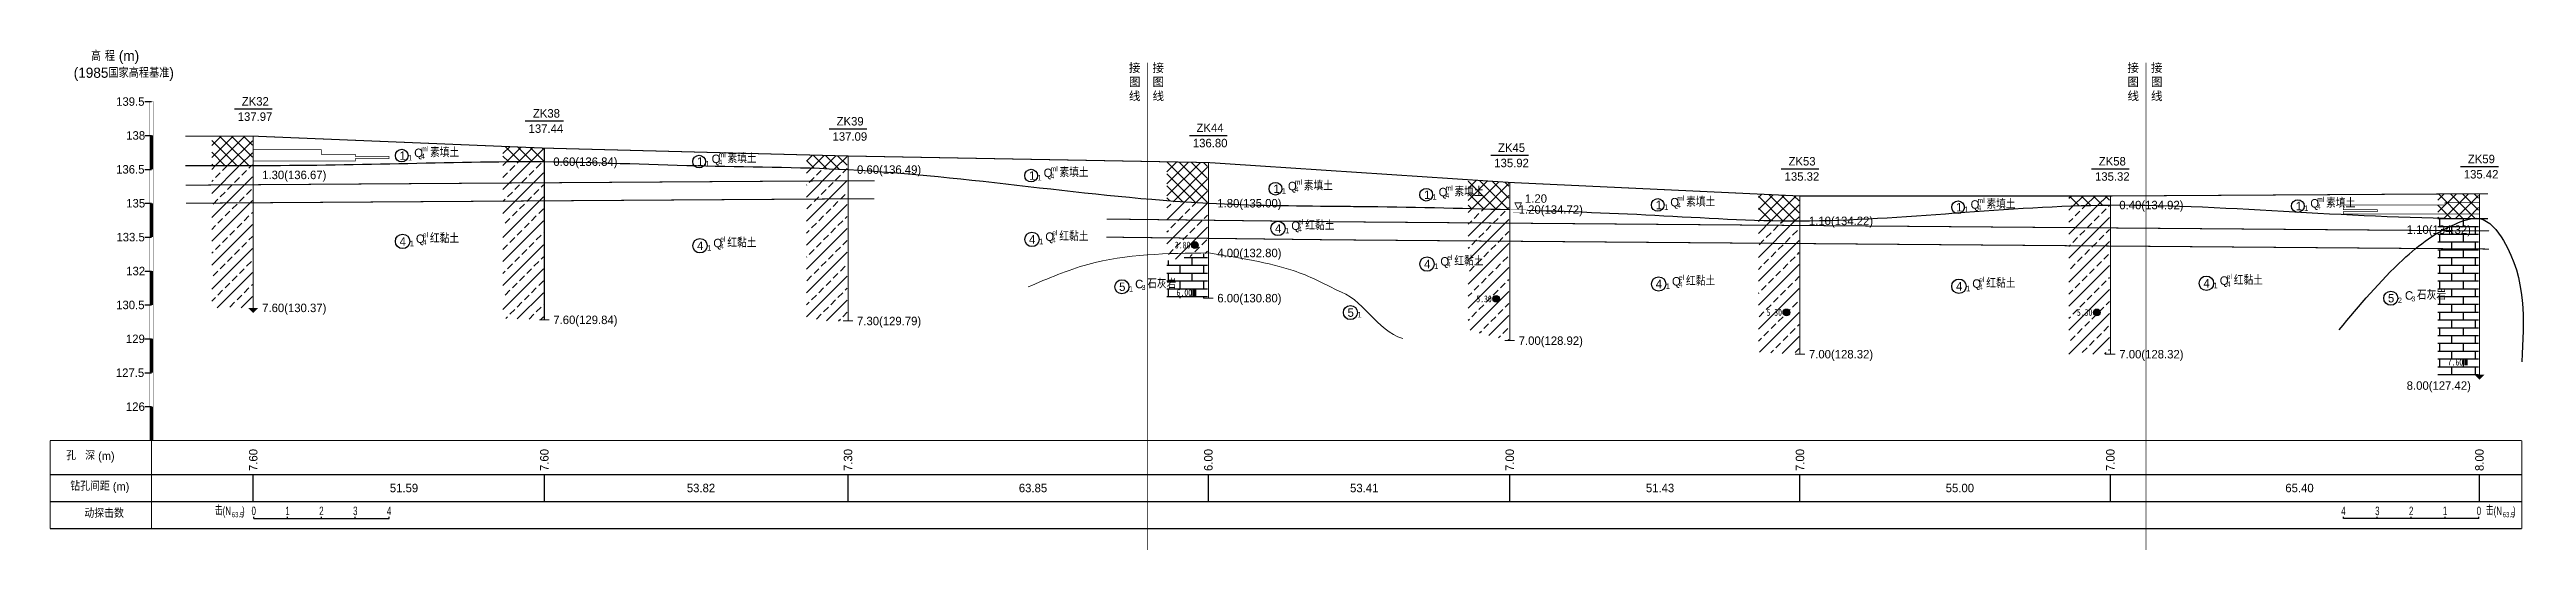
# Model space of a CAD drawing. Header units: inches. Extents: x -205 to 12199, y -11610 to -150.
# Drawn here: x 52 to 784, y -1639 to -1492 of the extents above; entities that cross this region are included whole.
import ezdxf
from ezdxf.enums import TextEntityAlignment as Align

# ---------------------------------------------------------------- set-up
doc = ezdxf.new("R2010")
doc.units = ezdxf.units.IN
doc.header["$MEASUREMENT"] = 0
doc.linetypes.add('ACAD_ISO03W100', pattern=[30, 12, -18])
doc.linetypes.add('ACAD_ISO05W100', pattern=[34, 24, -3, 0.5, -3, 0.5, -3])
for name, color, linetype in [('GiCAD_PouMian', 7, 'Continuous'), ('GICAD_QUYANG', 7, 'Continuous'), ('地质-原位曲线', 7, 'Continuous'), ('地质-图框', 7, 'Continuous'), ('地质-地层符号', 3, 'Continuous'), ('地质-地层线', 7, 'Continuous'), ('地质-地面线', 7, 'Continuous'), ('地质-填充花纹', 4, 'Continuous'), ('地质-文字', 7, 'Continuous'), ('地质-标注栏', 7, 'Continuous'), ('地质-水位线', 5, 'Continuous'), ('地质-钻孔', 7, 'Continuous'), ('管底', 7, 'Continuous'), ('红线', 1, 'ACAD_ISO05W100')]:
    doc.layers.add(name, color=color, linetype=linetype)
doc.styles.add('LZ_PMT_LINE', font='', dxfattribs={"height": 2})
doc.styles.get("Standard").update_dxf_attribs({"font": ''})
doc.styles.add('地层编号', font='Comfont.shx', dxfattribs={"width": 0.7, "height": 2.5, "bigfont": 'Hztxt12a.shx'})
doc.styles.add('层底标注', font='Comfont.shx', dxfattribs={"width": 0.7, "height": 2.5, "bigfont": 'Hztxt12a.shx'})
doc.styles.add('岩土名称', font='Comfont.shx', dxfattribs={"width": 0.7, "height": 2.5, "bigfont": 'Hztxt12a.shx'})
doc.styles.add('时代', font='Comfont.shx', dxfattribs={"width": 0.7, "height": 2.5, "bigfont": 'Hztxt12a.shx'})
doc.styles.add('标注栏数据', font='Comfont.shx', dxfattribs={"width": 0.7, "height": 2.5, "bigfont": 'Hztxt12a.shx'})
doc.styles.add('标贯动探', font='Comfont.shx', dxfattribs={"width": 0.7, "height": 2.5, "bigfont": 'Hztxt12a.shx'})
doc.styles.add('钻孔标注', font='Comfont.shx', dxfattribs={"width": 0.7, "height": 2.5, "bigfont": 'Hztxt12a.shx'})
doc.styles.add('高程系统', font='Comfont.shx', dxfattribs={"width": 0.7, "height": 3, "bigfont": 'Hztxt12a.shx'})
doc.styles.get('LZ_PMT_LINE').set_extended_font_data('SimSun')
doc.styles.get('Standard').set_extended_font_data('SimSun')
doc.linetypes.add('bzhjcx', pattern='A,0.001,[2,XX1.shx,S=1,R=0,X=1,Y=0],-2', length=2.001)
doc.linetypes.add('swx', pattern='A,7,-1.5,["●",LZ_PMT_LINE,S=0.05,R=0,X=0,Y=0],-1.5', length=10)
pattern_1 = [(45, (-6858.877, -1704.864), (-3.535534, 3.535534), []), (45, (-6855.3413, -1704.864), (-3.535534, 3.535534), [2, -1])]
pattern_2 = [(45, (-6858.8768, -1704.864), (-1.76776695, 1.76776695), []), (135, (-6858.8768, -1704.864), (-1.76776695, -1.76776695), [])]
pattern_3 = [(45, (-6948.877, -1704.864), (-3.535534, 3.535534), []), (45, (-6945.3413, -1704.864), (-3.535534, 3.535534), [2, -1])]
pattern_4 = [(45, (-6948.8768, -1704.864), (-1.76776695, 1.76776695), []), (135, (-6948.8768, -1704.864), (-1.76776695, -1.76776695), [])]

msp = doc.modelspace()

# ---------------------------------------------------------------- texts
at = {"layer": '地质-原位曲线', "color": 7, "linetype": 'Continuous', "style": '标注栏数据', "width": 0.7}
for s, height, p in [('击', 2.5, (100.94856, -1629.04797)), ('(N', 2.5, (103.29856, -1629.04797)), ('63.5', 1.5, (106.00689, -1629.67297)), (')', 2.5, (109.02189, -1629.04797)), ('击', 2.5, (771.65494, -1629.04797)), ('(N', 2.5, (774.00494, -1629.04797)), ('63.5', 1.5, (776.71327, -1629.67297)), (')', 2.5, (779.72827, -1629.04797))]:
    msp.add_text(s, height=height, dxfattribs=at).set_placement(p)
for s, p in [('0', (112.46939, -1629.04797)), ('1', (122.46939, -1629.04797)), ('2', (132.46939, -1629.04797)), ('3', (142.46939, -1629.04797)), ('4', (152.46939, -1629.04797)), ('4', (729.65494, -1629.04797)), ('3', (739.65494, -1629.04797)), ('2', (749.65494, -1629.04797)), ('1', (759.65494, -1629.04797)), ('0', (769.65494, -1629.04797))]:
    msp.add_text(s, height=2.5, dxfattribs=at).set_placement(p, align=Align.CENTER)
at = {"layer": '地质-图框', "color": 7, "linetype": 'Continuous', "width": 0.7}
for s, p in [('3.80', (384.53355, -1550.38128)), ('6.00', (385.03355, -1564.38128)), ('5.30', (473.54464, -1566.24798)), ('5.30', (559.26189, -1570.24792)), ('5.30', (650.92853, -1570.24792)), ('7.60', (760.43057, -1584.91465))]:
    msp.add_text(s, height=2, dxfattribs=at).set_placement(p)
at = {"layer": '地质-地层符号', "color": 7, "linetype": 'Continuous'}
for s, height, style, p in [('Q', 2.5, '时代', (159.87368, -1523.43129)), ('素填土', 2.5, '岩土名称', (164.54035, -1523.43129)), ('1', 2.5, '地层编号', (155.56118, -1524.23129)), ('1', 1.625, '地层编号', (158.06118, -1524.43129)), ('1', 2.5, '地层编号', (243.39968, -1525.99798)), ('1', 1.625, '地层编号', (245.89968, -1526.19798)), ('Q', 2.5, '时代', (247.71218, -1525.19798)), ('素填土', 2.5, '岩土名称', (252.37885, -1525.19798)), ('1', 2.5, '地层编号', (341.45221, -1530.13131)), ('1', 1.625, '地层编号', (343.95221, -1530.33131)), ('Q', 2.5, '时代', (345.76471, -1529.33131)), ('素填土', 2.5, '岩土名称', (350.43138, -1529.33131)), ('1', 2.5, '地层编号', (413.61371, -1534.03892)), ('1', 1.625, '地层编号', (416.11371, -1534.23892)), ('Q', 2.5, '时代', (417.92621, -1533.23892)), ('素填土', 2.5, '岩土名称', (422.59288, -1533.23892)), ('1', 2.5, '地层编号', (458.11926, -1535.80549)), ('1', 1.625, '地层编号', (460.61926, -1536.00549)), ('Q', 2.5, '时代', (462.43176, -1535.00549)), ('素填土', 2.5, '岩土名称', (467.09842, -1535.00549)), ('Q', 2.5, '时代', (530.84036, -1537.99795)), ('素填土', 2.5, '岩土名称', (535.50702, -1537.99795)), ('Q', 2.5, '时代', (619.5323, -1538.66459)), ('素填土', 2.5, '岩土名称', (624.19897, -1538.66459)), ('Q', 2.5, '时代', (719.86664, -1538.33129)), ('素填土', 2.5, '岩土名称', (724.53331, -1538.33129)), ('4', 2.5, '地层编号', (414.10201, -1545.73054)), ('Q', 2.5, '时代', (418.91451, -1544.93054)), ('红黏土', 2.5, '岩土名称', (423.03951, -1544.93054)), ('1', 2.5, '地层编号', (526.52786, -1538.79795)), ('1', 1.625, '地层编号', (529.02786, -1538.99795)), ('1', 2.5, '地层编号', (615.2198, -1539.46459)), ('1', 1.625, '地层编号', (617.7198, -1539.66459)), ('1', 2.5, '地层编号', (715.55414, -1539.13129)), ('1', 1.625, '地层编号', (718.05414, -1539.33129)), ('4', 2.5, '地层编号', (155.56118, -1549.56395)), ('1', 1.625, '地层编号', (158.56118, -1549.76395)), ('Q', 2.5, '时代', (160.37368, -1548.76395)), ('红黏土', 2.5, '岩土名称', (164.49868, -1548.76395)), ('4', 2.5, '地层编号', (243.39968, -1550.84158)), ('1', 1.625, '地层编号', (246.39968, -1551.04158)), ('Q', 2.5, '时代', (248.21218, -1550.04158)), ('红黏土', 2.5, '岩土名称', (252.33718, -1550.04158)), ('4', 2.5, '地层编号', (341.45221, -1548.96464)), ('1', 1.625, '地层编号', (344.45221, -1549.16464)), ('Q', 2.5, '时代', (346.26471, -1548.16464)), ('红黏土', 2.5, '岩土名称', (350.38971, -1548.16464)), ('1', 1.625, '地层编号', (417.10201, -1545.93054)), ('4', 2.5, '地层编号', (458.11926, -1556.24028)), ('1', 1.625, '地层编号', (461.11926, -1556.44028)), ('Q', 2.5, '时代', (462.93176, -1555.44028)), ('红黏土', 2.5, '岩土名称', (467.05676, -1555.44028)), ('5', 2.5, '地层编号', (368.05517, -1562.93962)), ('1', 1.625, '地层编号', (370.97184, -1563.13962)), ('C', 2.5, '时代', (372.78434, -1562.13962)), ('石灰岩', 2.5, '岩土名称', (376.32601, -1562.13962)), ('4', 2.5, '地层编号', (526.52786, -1562.13129)), ('1', 1.625, '地层编号', (529.52786, -1562.33129)), ('Q', 2.5, '时代', (531.34036, -1561.33129)), ('红黏土', 2.5, '岩土名称', (535.46536, -1561.33129)), ('4', 2.5, '地层编号', (615.2198, -1562.79792)), ('1', 1.625, '地层编号', (618.2198, -1562.99792)), ('Q', 2.5, '时代', (620.0323, -1561.99792)), ('红黏土', 2.5, '岩土名称', (624.1573, -1561.99792)), ('4', 2.5, '地层编号', (688.30363, -1561.9106)), ('1', 1.625, '地层编号', (691.30363, -1562.1106)), ('Q', 2.5, '时代', (693.11613, -1561.1106)), ('红黏土', 2.5, '岩土名称', (697.24113, -1561.1106)), ('5', 2.5, '地层编号', (742.80465, -1566.30501)), ('2', 1.625, '地层编号', (745.72132, -1566.50501)), ('C', 2.5, '时代', (747.80465, -1565.50501)), ('石灰岩', 2.5, '岩土名称', (751.34632, -1565.50501)), ('5', 2.5, '地层编号', (435.53327, -1570.54919)), ('1', 1.625, '地层编号', (438.44993, -1570.74919))]:
    msp.add_text(s, height=height, dxfattribs=dict(at, style=style)).set_placement(p)
at = {"layer": '地质-地层符号', "color": 7, "linetype": 'Continuous', "style": '时代', "width": 0.8}
for s, p in [('ml', (161.90702, -1521.76463)), ('4', (161.90702, -1523.93129)), ('4', (249.74551, -1525.69798)), ('ml', (249.74551, -1523.53131)), ('4', (347.79804, -1529.83131)), ('ml', (347.79804, -1527.66464)), ('4', (419.95954, -1533.73892)), ('ml', (419.95954, -1531.57225)), ('4', (464.46509, -1535.50549)), ('ml', (464.46509, -1533.33883)), ('ml', (532.87369, -1536.33128)), ('ml', (621.56564, -1536.99792)), ('ml', (721.89998, -1536.66462)), ('el', (420.94784, -1543.26387)), ('4', (532.87369, -1538.49795)), ('4', (621.56564, -1539.16459)), ('4', (721.89998, -1538.83129)), ('4', (162.40702, -1549.26395)), ('el', (162.40702, -1547.09729)), ('4', (250.24551, -1550.54158)), ('el', (250.24551, -1548.37492)), ('4', (348.29804, -1548.66464)), ('el', (348.29804, -1546.49797)), ('4', (420.94784, -1545.43054)), ('4', (464.96509, -1555.94028)), ('el', (464.96509, -1553.77361)), ('el', (533.37369, -1559.66462)), ('el', (695.14947, -1559.44393)), ('3', (374.73434, -1562.63962)), ('4', (533.37369, -1561.83129)), ('4', (622.06564, -1562.49792)), ('el', (622.06564, -1560.33126)), ('4', (695.14947, -1561.6106)), ('3', (749.75465, -1566.00501))]:
    msp.add_text(s, height=1.5, dxfattribs=at).set_placement(p)
at = {"layer": '地质-文字', "color": 7, "linetype": 'Continuous'}
for s, height, style, p in [('高 程 (m)', 3, '高程系统', (64.40369, -1495.04797)), ('(1985国家高程基准)', 3, '高程系统', (59.30369, -1500.04797)), ('139.5', 2.5, '高程系统', (71.84309, -1508.29797)), ('138', 2.5, '高程系统', (74.81928, -1518.29797)), ('136.5', 2.5, '高程系统', (71.84309, -1528.29797)), ('1.30(136.67)', 2.5, '层底标注', (114.96928, -1529.94292)), ('0.60(136.84)', 2.5, '层底标注', (200.95309, -1526.03129)), ('0.60(136.49)', 2.5, '层底标注', (290.64628, -1528.36466)), ('135', 2.5, '高程系统', (74.81928, -1538.29797)), ('1.80(135.00)', 2.5, '层底标注', (397.05814, -1538.29795)), ('0.40(134.92)', 2.5, '层底标注', (663.45312, -1538.83125)), ('1.10(134.22)', 2.5, '层底标注', (571.78648, -1543.49792)), ('1.10(134.32)', 2.5, '层底标注', (748.3282, -1546.08112)), ('133.5', 2.5, '高程系统', (71.92643, -1548.29797)), ('4.00(132.80)', 2.5, '层底标注', (397.05814, -1552.96462)), ('132', 2.5, '高程系统', (74.81928, -1558.29797)), ('6.00(130.80)', 2.5, '层底标注', (397.05814, -1566.29795)), ('130.5', 2.5, '高程系统', (71.84309, -1568.29797)), ('7.60(130.37)', 2.5, '层底标注', (114.96928, -1569.16463)), ('7.60(129.84)', 2.5, '层底标注', (200.95309, -1572.69795)), ('7.30(129.79)', 2.5, '层底标注', (290.64628, -1573.03133)), ('129', 2.5, '高程系统', (74.73595, -1578.29797)), ('7.00(128.92)', 2.5, '层底标注', (486.06923, -1578.83132)), ('127.5', 2.5, '高程系统', (71.75976, -1588.29797)), ('7.00(128.32)', 2.5, '层底标注', (571.78648, -1582.83125)), ('7.00(128.32)', 2.5, '层底标注', (663.45312, -1582.83125)), ('8.00(127.42)', 2.5, '层底标注', (748.3282, -1592.08112)), ('126', 2.5, '高程系统', (74.73595, -1598.29797))]:
    msp.add_text(s, height=height, dxfattribs=dict(at, style=style)).set_placement(p)
at = {"layer": '地质-标注栏', "color": 7, "linetype": 'Continuous', "style": '标注栏数据'}
for s, p in [('孔   深 (m)', (57.07299, -1613.54797)), ('钻孔间距 (m)', (58.28799, -1622.54797)), ('动探击数', (62.45949, -1630.54797))]:
    msp.add_text(s, height=2.43, dxfattribs=at).set_placement(p, align=Align.BOTTOM_LEFT)
for s, p in [('7.60', (113.56928, -1616.04797)), ('7.60', (199.55309, -1616.04797)), ('7.30', (289.24628, -1616.04797)), ('6.00', (395.65814, -1616.04797)), ('7.00', (484.66923, -1616.04797)), ('7.00', (570.38648, -1616.04797)), ('7.00', (662.05312, -1616.04797)), ('8.00', (771.05516, -1616.04797))]:
    msp.add_text(s, height=2.5, rotation=90.0000025, dxfattribs=at).set_placement(p)
for s, p in [('51.59', (152.66535, -1622.29797)), ('53.82', (240.38718, -1622.29797)), ('63.85', (338.43971, -1622.29797)), ('53.41', (436.26785, -1622.29797)), ('51.43', (523.63202, -1622.29797)), ('55.00', (612.17814, -1622.29797)), ('65.40', (712.48331, -1622.29797))]:
    msp.add_text(s, height=2.5, dxfattribs=at).set_placement(p)
at = {"layer": '地质-钻孔', "color": 7, "linetype": 'Continuous', "style": '钻孔标注'}
for s, p in [('ZK32', (108.94428, -1508.24796)), ('137.97', (107.74785, -1512.74796)), ('137.44', (193.64832, -1516.28129)), ('ZK38', (194.92809, -1511.78129)), ('ZK39', (284.62128, -1514.11466)), ('ZK44', (390.90814, -1516.04795)), ('137.09', (283.42485, -1518.61466)), ('136.80', (389.83671, -1520.54795)), ('ZK45', (479.9609, -1521.91465)), ('135.92', (478.8478, -1526.41465)), ('135.32', (564.60672, -1530.41459)), ('ZK53', (565.76148, -1525.91459)), ('135.32', (656.27336, -1530.41459)), ('ZK58', (657.38646, -1525.91459)), ('135.42', (765.19207, -1529.74798)), ('ZK59', (766.38849, -1525.24798))]:
    msp.add_text(s, height=2.5, dxfattribs=at).set_placement(p)
at = {"layer": '红线', "char_height": 2.5, "attachment_point": 1}
for insert in [(370.9505, -1495.84657), (377.91582, -1495.84657), (665.85117, -1495.84657), (672.81649, -1495.84657)]:
    msp.add_mtext_dynamic_manual_height_columns('接图线', width=3.594619, gutter_width=12.5, heights=[0], dxfattribs=dict(at, insert=insert))

# ---------------------------------------------------------------- blocks, each defined once
blk = doc.blocks.new('gkqy_yuan.dwg不标')
at = {"layer": 'GiCAD_PouMian'}
h = blk.add_hatch(color=7, dxfattribs=at)
edge = h.paths.add_edge_path()
edge.add_arc((0, 0), 1, 0, 360)
at = {"layer": 'GICAD_QUYANG', "color": 7}
blk.add_circle((0, 0), 1, dxfattribs=at)
blk = doc.blocks.new('gkqy_yan.dwg不标', base_point=(0, -1))
at = {"color": 7}
blk.add_solid([(-0.5, -2), (-0.5, 0), (0.5, -2), (0.5, 0)], dxfattribs=at)
blk = doc.blocks.new('shuiweifhcj')
at = {"color": 7, "linetype": 'Continuous'}
blk.add_wipeout([(-2.46, -2.23), (2.54, -2.23), (2.54, 2.23), (-2.46, 2.23)], dxfattribs=at).dxf.layer = '地质-水位线'
at = {"color": 7}
for points, const_width in [([(-2.25, 0.02), (2.32, 0.02)], 0.075), ([(-1.5, -1), (1.5, -1)], 0.075), ([(-0.75, -2), (0.75, -2)], 0.05)]:
    blk.add_lwpolyline(points, dxfattribs=dict(at, const_width=const_width))
at = {"color": 7, "lineweight": 0}
blk.add_lwpolyline([(0.02, 0.02), (1.02, 2.02), (-0.98, 2.02), (0.02, 0.02)], dxfattribs=at)

# ---------------------------------------------------------------- hatches: boundary and pattern name
at = {"layer": '地质-填充花纹', "linetype": 'Continuous'}
h = msp.add_hatch(dxfattribs=at)
h.set_pattern_fill('GKSTT', scale=0.5, style=0, pattern_type=2)
h.set_pattern_definition(pattern_2)
h.paths.add_polyline_path([(112.06928, -1525.91463), (100.06928, -1525.91463), (100.06928, -1517.24796), (112.06928, -1517.24796)])
h = msp.add_hatch(dxfattribs=at)
h.set_pattern_fill('GKSTT', scale=0.5, style=0, pattern_type=2)
h.set_pattern_definition(pattern_2)
h.paths.add_polyline_path([(198.05309, -1520.77102), (198.05309, -1524.78065), (190.3057, -1524.76089), (186.05309, -1524.78708), (186.05309, -1520.2779)])
h = msp.add_hatch(dxfattribs=at)
h.set_pattern_fill('GKFZNT', scale=0.5, style=0, pattern_type=2)
h.set_pattern_definition(pattern_1)
h.paths.add_polyline_path([(112.06928, -1567.91341), (107.31978, -1567.89019), (102.31941, -1567.91463), (100.06928, -1567.91463), (100.06928, -1525.91463), (112.06928, -1525.91463)])
h = msp.add_hatch(dxfattribs=at)
h.set_pattern_fill('GKFZNT', scale=0.5, style=0, pattern_type=2)
h.set_pattern_definition(pattern_1)
h.paths.add_polyline_path([(198.05309, -1524.78065), (198.05309, -1571.43996), (192.56962, -1571.26464), (186.83776, -1571.01201), (186.05309, -1570.97495), (186.05309, -1524.78708), (190.3057, -1524.76089)])
h = msp.add_hatch(dxfattribs=at)
h.set_pattern_fill('GKSTT', scale=0.5, style=0, pattern_type=2)
h.set_pattern_definition(pattern_2)
h.paths.add_polyline_path([(287.74628, -1523.10816), (287.74628, -1527.10401), (278.14137, -1526.69492), (275.74628, -1526.62268), (275.74628, -1522.79598)])
h = msp.add_hatch(dxfattribs=at)
h.set_pattern_fill('GKFZNT', scale=0.5, style=0, pattern_type=2)
h.set_pattern_definition(pattern_1)
h.paths.add_polyline_path([(278.14137, -1526.69492), (287.74628, -1527.10401), (287.74628, -1571.78133), (275.74628, -1571.78133), (275.74628, -1526.62268)])
h = msp.add_hatch(dxfattribs=at)
h.set_pattern_fill('GKSTT', scale=0.5, style=0, pattern_type=2)
h.set_pattern_definition(pattern_2)
h.paths.add_polyline_path([(394.15814, -1525.04341), (394.15814, -1537.03266), (385.9777, -1536.53245), (382.15814, -1536.24707), (382.15814, -1524.82539)])
h = msp.add_hatch(dxfattribs=at)
h.set_pattern_fill('GKSTT', scale=0.5, style=0, pattern_type=2)
h.set_pattern_definition(pattern_4)
h.paths.add_polyline_path([(483.16923, -1530.89817), (483.16923, -1538.90772), (473.90696, -1538.65084), (471.16923, -1538.5817), (471.16923, -1530.10725)])
h = msp.add_hatch(dxfattribs=at)
h.set_pattern_fill('GKSTT', scale=0.5, style=0, pattern_type=2)
h.set_pattern_definition(pattern_4)
h.paths.add_polyline_path([(568.88648, -1534.90292), (568.88648, -1542.24553), (561.23996, -1542.1724), (556.88648, -1542.05758), (556.88648, -1534.34295)])
h = msp.add_hatch(dxfattribs=at)
h.set_pattern_fill('GKSTT', scale=0.5, style=0, pattern_type=2)
h.set_pattern_definition(pattern_4)
h.paths.add_polyline_path([(660.55312, -1537.58543), (654.90303, -1537.67976), (649.90523, -1537.82718), (648.55312, -1537.88098), (648.55312, -1534.91459), (660.55312, -1534.91459)])
h = msp.add_hatch(dxfattribs=at)
h.set_pattern_fill('GKSTT', scale=0.5, style=0, pattern_type=2)
h.set_pattern_definition(pattern_4)
h.paths.add_polyline_path([(769.55516, -1541.57828), (760.26204, -1541.46544), (757.55516, -1541.40447), (757.55516, -1534.3229), (769.55516, -1534.24951)])
h = msp.add_hatch(dxfattribs=at)
h.set_pattern_fill('GKFZNT', scale=0.5, style=0, pattern_type=2)
h.set_pattern_definition(pattern_1)
h.paths.add_polyline_path([(385.9777, -1536.53245), (394.15814, -1537.03266), (394.15814, -1551.76176), (387.45927, -1553.02501), (382.54588, -1553.95155), (382.15814, -1554.02467), (382.15814, -1536.24707)])
h = msp.add_hatch(dxfattribs=at)
h.set_pattern_fill('GKFZNT', scale=0.5, style=0, pattern_type=2)
h.set_pattern_definition(pattern_3)
h.paths.add_polyline_path([(473.90696, -1538.65084), (483.16923, -1538.90772), (483.16923, -1577.52252), (477.80714, -1576.2615), (472.2417, -1574.6577), (471.16923, -1574.31724), (471.16923, -1538.5817)])
h = msp.add_hatch(dxfattribs=at)
h.set_pattern_fill('GKFZNT', scale=0.5, style=0, pattern_type=2)
h.set_pattern_definition(pattern_3)
h.paths.add_polyline_path([(561.23996, -1542.1724), (568.88648, -1542.24553), (568.88648, -1581.57077), (563.78852, -1581.35689), (558.44315, -1581.07925), (556.88648, -1580.98958), (556.88648, -1542.05758)])
h = msp.add_hatch(dxfattribs=at)
h.set_pattern_fill('GKFZNT', scale=0.5, style=0, pattern_type=2)
h.set_pattern_definition(pattern_3)
h.paths.add_polyline_path([(660.55312, -1581.58), (655.71228, -1581.55579), (650.6213, -1581.53224), (648.55312, -1581.52422), (648.55312, -1537.88098), (649.90523, -1537.82718), (654.90303, -1537.67976), (660.55312, -1537.58543)])
h = msp.add_hatch(dxfattribs=at)
h.set_pattern_fill('GKSHY', scale=0.5, style=0, pattern_type=2)
h.set_pattern_definition([(0, (-6948.8768, -1704.864), (0, 2.3), []), (90, (-6948.8768, -1704.864), (-3.5, 2.3), [2.3, -2.3])])
h.paths.add_polyline_path([(760.26204, -1541.46544), (769.55516, -1541.57828), (769.55516, -1587.58132), (757.55516, -1587.58132), (757.55516, -1541.40447)])
h = msp.add_hatch(dxfattribs=at)
h.set_pattern_fill('GKSHY', scale=0.5, style=0, pattern_type=2)
h.set_pattern_definition([(0, (-6858.8768, -1704.864), (0, 2.3), []), (90, (-6858.8768, -1704.864), (-3.5, 2.3), [2.3, -2.3])])
h.paths.add_polyline_path([(394.15814, -1565.04795), (382.15814, -1565.04795), (382.15814, -1554.02467), (382.54588, -1553.95155), (387.45927, -1553.02501), (394.15814, -1551.76176)])

# ---------------------------------------------------------------- linework, layer by layer
msp.add_spline([(728.41612, -1574.354), (747.20274, -1553.71158), (763.6058, -1542.76839), (769.80516, -1541.58132), (776.89558, -1548.06419), (782.3232, -1583.81051)], degree=3)
at = {"layer": '地质-原位曲线', "color": 7, "linetype": 'Continuous'}
for p, q in [((112.46939, -1630.04797), (112.46939, -1629.54797)), ((112.46939, -1630.04797), (152.46939, -1630.04797)), ((122.46939, -1630.04797), (122.46939, -1629.54797)), ((132.46939, -1630.04797), (132.46939, -1629.54797)), ((142.46939, -1630.04797), (142.46939, -1629.54797)), ((152.46939, -1630.04797), (152.46939, -1629.54797)), ((729.65494, -1630.04797), (729.65494, -1629.54797)), ((769.65494, -1630.04797), (729.65494, -1630.04797)), ((739.65494, -1630.04797), (739.65494, -1629.54797)), ((749.65494, -1630.04797), (749.65494, -1629.54797)), ((759.65494, -1630.04797), (759.65494, -1629.54797)), ((769.65494, -1630.04797), (769.65494, -1629.54797))]:
    msp.add_line(p, q, dxfattribs=at)
at = {"layer": '地质-原位曲线', "color": 7, "linetype": 'Continuous', "const_width": 0.2, "flags": 128}
for points in [[(112.46939, -1521.24796), (132.46939, -1521.24796), (132.46939, -1521.91464), (132.46939, -1521.91464), (132.46939, -1522.58129), (142.46939, -1522.58129), (142.46939, -1523.24796), (152.46939, -1523.24796), (152.46939, -1523.91464), (142.46939, -1523.91464), (142.46939, -1524.58129), (112.46939, -1524.58129)], [(769.65494, -1536.91465), (759.65494, -1536.91465), (759.65494, -1537.58132), (729.65494, -1537.58132), (729.65494, -1538.24798), (729.65494, -1538.24798), (729.65494, -1538.91465), (739.65494, -1538.91465), (739.65494, -1539.58132), (729.65494, -1539.58132), (729.65494, -1540.24798), (769.65494, -1540.24798)]]:
    msp.add_lwpolyline(points, dxfattribs=at)
at = {"layer": '地质-地层符号', "color": 7, "linetype": 'Continuous'}
for centre, major_axis in [((156.18618, -1522.98129), (0, 1.875)), ((244.02468, -1524.74798), (0, 1.875)), ((342.07721, -1528.88131), (0, 1.875)), ((414.23871, -1532.78892), (0, 1.875)), ((458.74426, -1534.55549), (0, 1.875)), ((527.15286, -1537.54795), (0, 1.875)), ((716.17914, -1537.88129), (0, 1.875)), ((414.97701, -1544.48054), (0, 2.125)), ((615.8448, -1538.21459), (0, 1.875)), ((156.43618, -1548.31395), (0, 2.125)), ((244.27468, -1549.59158), (0, 2.125)), ((342.32721, -1547.71464), (0, 2.125)), ((458.99426, -1554.99028), (0, 2.125)), ((368.88851, -1561.68962), (0, 2.08333)), ((527.40286, -1560.88129), (0, 2.125)), ((616.0948, -1561.54792), (0, 2.125)), ((689.17863, -1560.6606), (0, 2.125)), ((743.63799, -1565.05501), (0, 2.08333)), ((436.3666, -1569.29919), (0, 2.08333))]:
    msp.add_ellipse(centre, major_axis=major_axis, ratio=1, dxfattribs=at)
at = {"layer": '地质-地层线', "color": 7, "lineweight": 25}
for points, knots in [([(92.31928, -1525.91463), (95.6526, -1525.91371), (102.31925, -1525.91187), (123.31814, -1525.94082), (155.30904, -1525.42393), (198.93131, -1524.25691), (243.1371, -1526.27583), (290.90104, -1526.36112), (341.20253, -1532.07398), (389.20221, -1537.56531), (419.67256, -1537.79809), (432.31928, -1537.91529)], [0, 0, 0, 0, 10, 20, 62.995636475, 105.99127295, 150.85304123, 195.71480951, 249.152050748, 302.589291986, 340.512808094, 340.512808094, 340.512808094, 340.512808094]), ([(432.31928, -1537.91529), (434.51752, -1537.93566), (451.56037, -1538.09842), (482.88219, -1538.80173), (526.27535, -1540.35576), (570.1426, -1543.31093), (614.97006, -1539.86212), (663.67252, -1536.44965), (715.31175, -1539.70782), (752.46509, -1541.53617), (771.48121, -1541.58756), (772.31928, -1541.58865)], [340.512808094, 340.512808094, 340.512808094, 340.512808094, 347.104623102, 391.619954218, 434.510973121, 477.401992023, 523.294668166, 569.187344309, 623.725048171, 678.262752032, 680.777046144, 680.777046144, 680.777046144, 680.777046144])]:
    msp.add_open_spline(points, degree=3, knots=knots, dxfattribs=at)
at = {"layer": '地质-地层线', "color": 7, "linetype": 'bzhjcx', "lineweight": 0}
msp.add_spline([(341.20321, -1561.74778), (358.84143, -1555.09179), (394.40814, -1551.71462)], degree=3, dxfattribs=at)
msp.add_open_spline([(394.40814, -1551.71462), (403.42108, -1553.13786), (418.77641, -1555.56263), (428.36061, -1560.63608), (432.31928, -1562.73163)], degree=3, knots=[0, 0, 0, 0, 23.17282119, 39.479477978, 39.479477978, 39.479477978, 39.479477978], dxfattribs=at)
at = {"layer": '地质-地层线', "color": 7, "linetype": 'bzhjcx', "lineweight": 0, "start_tangent": (0.960274645, -0.279056635), "end_tangent": (0.960274645, -0.279056635)}
msp.add_spline([(432.31928, -1562.73163), (451.81359, -1576.91835)], degree=3, dxfattribs=at)
at = {"layer": '地质-地面线', "color": 7, "linetype": 'Continuous', "const_width": 0.3}
for points in [[(92.31928, -1517.24796), (112.31928, -1517.24796), (198.30309, -1520.78129), (287.99628, -1523.11466), (394.40814, -1525.04795), (432.31928, -1527.54666)], [(432.31928, -1527.54666), (483.41923, -1530.91465), (569.13648, -1534.91459), (660.80312, -1534.91459), (769.80516, -1534.24798), (772.31928, -1534.24798)]]:
    msp.add_lwpolyline(points, dxfattribs=at)
at = {"layer": '地质-文字', "color": 7, "linetype": 'Continuous'}
for p, q in [((80.31928, -1507.04797), (82.31928, -1507.04797)), ((80.31928, -1517.04797), (82.31928, -1517.04797)), ((80.31928, -1527.04797), (82.31928, -1527.04797)), ((80.31928, -1537.04797), (82.31928, -1537.04797)), ((80.31928, -1547.04797), (82.31928, -1547.04797)), ((80.31928, -1557.04797), (82.31928, -1557.04797)), ((80.31928, -1567.04797), (82.31928, -1567.04797)), ((80.31928, -1577.04797), (82.31928, -1577.04797)), ((80.31928, -1587.04797), (82.31928, -1587.04797)), ((80.31928, -1597.04797), (82.31928, -1597.04797))]:
    msp.add_line(p, q, dxfattribs=at)
at = {"layer": '地质-文字', "color": 7, "linetype": 'Continuous', "flags": 128}
for points, const_width in [([(81.81928, -1507.04797), (82.81928, -1507.04797)], 0.1), ([(81.81928, -1507.04797), (81.81928, -1607.04797)], 0.1), ([(82.81928, -1507.04797), (82.81928, -1607.04797)], 0.1), ([(82.31928, -1517.04797), (82.31928, -1527.04797)], 1), ([(82.31928, -1537.04797), (82.31928, -1547.04797)], 1), ([(82.31928, -1557.04797), (82.31928, -1567.04797)], 1), ([(82.31928, -1577.04797), (82.31928, -1587.04797)], 1), ([(82.31928, -1597.04797), (82.31928, -1607.04797)], 1)]:
    msp.add_lwpolyline(points, dxfattribs=dict(at, const_width=const_width))
at = {"layer": '地质-标注栏', "color": 7, "linetype": 'Continuous', "const_width": 0.3}
for points in [[(52.31949, -1607.04797), (442.31949, -1607.04797)], [(52.31949, -1607.04797), (52.31949, -1633.04797)], [(82.31949, -1607.04797), (82.31949, -1633.04797)], [(392.31949, -1607.04797), (782.31949, -1607.04797)], [(782.31949, -1607.04797), (782.31949, -1633.04797)], [(52.31949, -1633.04797), (442.31949, -1633.04797)], [(392.31949, -1633.04797), (782.31949, -1633.04797)]]:
    msp.add_lwpolyline(points, dxfattribs=at)
at = {"layer": '地质-标注栏', "color": 7, "linetype": 'Continuous'}
for points in [[(52.31949, -1617.04797), (442.31949, -1617.04797)], [(112.31928, -1625.04797), (112.31928, -1617.04797)], [(198.30309, -1625.04797), (198.30309, -1617.04797)], [(198.30309, -1625.04797), (198.30309, -1617.04797)], [(287.99628, -1625.04797), (287.99628, -1617.04797)], [(287.99628, -1625.04797), (287.99628, -1617.04797)], [(392.31949, -1617.04797), (782.31949, -1617.04797)], [(394.40814, -1625.04797), (394.40814, -1617.04797)], [(394.40814, -1625.04797), (394.40814, -1617.04797)], [(483.41923, -1625.04797), (483.41923, -1617.04797)], [(483.41923, -1625.04797), (483.41923, -1617.04797)], [(569.13648, -1625.04797), (569.13648, -1617.04797)], [(569.13648, -1625.04797), (569.13648, -1617.04797)], [(660.80312, -1625.04797), (660.80312, -1617.04797)], [(660.80312, -1625.04797), (660.80312, -1617.04797)], [(769.80516, -1625.04797), (769.80516, -1617.04797)], [(52.31949, -1625.04797), (442.31949, -1625.04797)], [(392.31949, -1625.04797), (782.31949, -1625.04797)]]:
    msp.add_lwpolyline(points, dxfattribs=at)
at = {"layer": '地质-钻孔', "color": 7, "linetype": 'Continuous'}
for p, q in [((106.74771, -1509.24796), (117.89078, -1509.24796)), ((192.6481, -1512.78129), (203.95767, -1512.78129)), ((282.42496, -1515.11466), (293.56753, -1515.11466)), ((388.83658, -1517.04795), (399.97964, -1517.04795)), ((477.84781, -1522.91465), (488.99087, -1522.91465)), ((563.6066, -1526.91459), (574.66617, -1526.91459)), ((655.27359, -1526.91459), (666.33267, -1526.91459)), ((764.19205, -1526.24798), (775.41812, -1526.24798))]:
    msp.add_line(p, q, dxfattribs=at)
at = {"layer": '地质-钻孔', "color": 7, "const_width": 0.3, "flags": 128}
for points in [[(112.31928, -1517.24796), (112.31928, -1567.91463)], [(198.30309, -1520.78129), (198.30309, -1571.44795)], [(287.99628, -1523.11466), (287.99628, -1571.78133)], [(394.40814, -1525.04795), (394.40814, -1565.04795)], [(569.13648, -1534.91459), (569.13648, -1581.58125)], [(660.80312, -1534.91459), (660.80312, -1581.58125)], [(769.80516, -1534.24798), (769.80516, -1587.58132)]]:
    msp.add_lwpolyline(points, dxfattribs=at)
at = {"layer": '地质-钻孔', "color": 7, "linetype": 'Continuous', "const_width": 0.3, "flags": 128}
for points in [[(392.90814, -1565.04795), (395.90814, -1565.04795)], [(196.80309, -1571.44795), (199.80309, -1571.44795)], [(286.49628, -1571.78133), (289.49628, -1571.78133)], [(481.91923, -1577.58132), (484.91923, -1577.58132)], [(567.63648, -1581.58125), (570.63648, -1581.58125)], [(659.30312, -1581.58125), (662.30312, -1581.58125)]]:
    msp.add_lwpolyline(points, dxfattribs=at)
at = {"layer": '地质-钻孔', "color": 7, "linetype": 'Continuous'}
for points in [[(110.81928, -1567.91463), (113.81928, -1567.91463), (112.31928, -1569.41463)], [(768.30516, -1587.58132), (771.30516, -1587.58132), (769.80516, -1589.08132)]]:
    msp.add_solid(points, dxfattribs=at)
at = {"layer": '管底', "linetype": 'swx', "const_width": 0.3}
for points in [[(92.4117, -1531.71509), (287.98541, -1530.41672), (295.81836, -1530.43681)], [(92.4471, -1537.04797), (287.99628, -1535.74976), (295.80468, -1535.76979)], [(364.38147, -1541.71534), (432.5472, -1542.51928)], [(364.31857, -1547.04797), (432.4843, -1547.85191)], [(432.4843, -1547.85191), (772.64138, -1550.56025)]]:
    msp.add_lwpolyline(points, dxfattribs=at)
at = {"layer": '红线', "linetype": 'ACAD_ISO03W100', "ltscale": 0.4, "const_width": 0.2}
for points in [[(376.46995, -1495.56956), (376.46995, -1639.36047)], [(671.37061, -1495.56956), (671.37061, -1639.36047)]]:
    msp.add_lwpolyline(points, dxfattribs=at)

# ---------------------------------------------------------------- block references
at = {"layer": '地质-图框', "color": 7, "linetype": 'Continuous'}
for name, p in [('gkqy_yuan.dwg不标', (390.40814, -1549.38128)), ('gkqy_yan.dwg不标', (390.40814, -1563.38128)), ('gkqy_yuan.dwg不标', (479.41923, -1565.24798)), ('gkqy_yuan.dwg不标', (565.13648, -1569.24792)), ('gkqy_yuan.dwg不标', (656.80312, -1569.24792)), ('gkqy_yan.dwg不标', (765.80516, -1583.91465))]:
    msp.add_blockref(name, p, dxfattribs=at)

msp.set_redraw_order([(e.dxf.handle, doc.entitydb.next_handle()) for e in msp.query("TEXT MTEXT ATTDEF DIMENSION ARC_DIMENSION")])  # texts and dimensions are drawn at this point

# ---------------------------------------------------------------- next in the draw order: block references
at = {"layer": '地质-水位线', "color": 7, "linetype": 'Continuous'}
msp.add_blockref('shuiweifhcj', (485.91923, -1538.91465), dxfattribs=at)

# ---------------------------------------------------------------- next in the draw order: linework, layer by layer
at = {"layer": '地质-钻孔', "color": 7, "const_width": 0.3, "flags": 128}
msp.add_lwpolyline([(483.41923, -1530.91465), (483.41923, -1577.58132)], dxfattribs=at)
at = {"layer": '管底', "linetype": 'swx', "const_width": 0.3}
msp.add_lwpolyline([(432.52676, -1542.51908), (772.68384, -1545.22741)], dxfattribs=at)

# ---------------------------------------------------------------- next in the draw order: texts
at = {"layer": '地质-文字', "color": 7, "linetype": 'Continuous', "style": '层底标注'}
msp.add_text('1.20(134.72)', height=2.5, dxfattribs=at).set_placement((486.06923, -1540.16465))
at = {"layer": '地质-水位线', "color": 7, "linetype": 'Continuous', "style": '标贯动探'}
msp.add_text('1.20', height=2.5, dxfattribs=at).set_placement((487.91923, -1536.91465))

doc.saveas('drawing.dxf')
